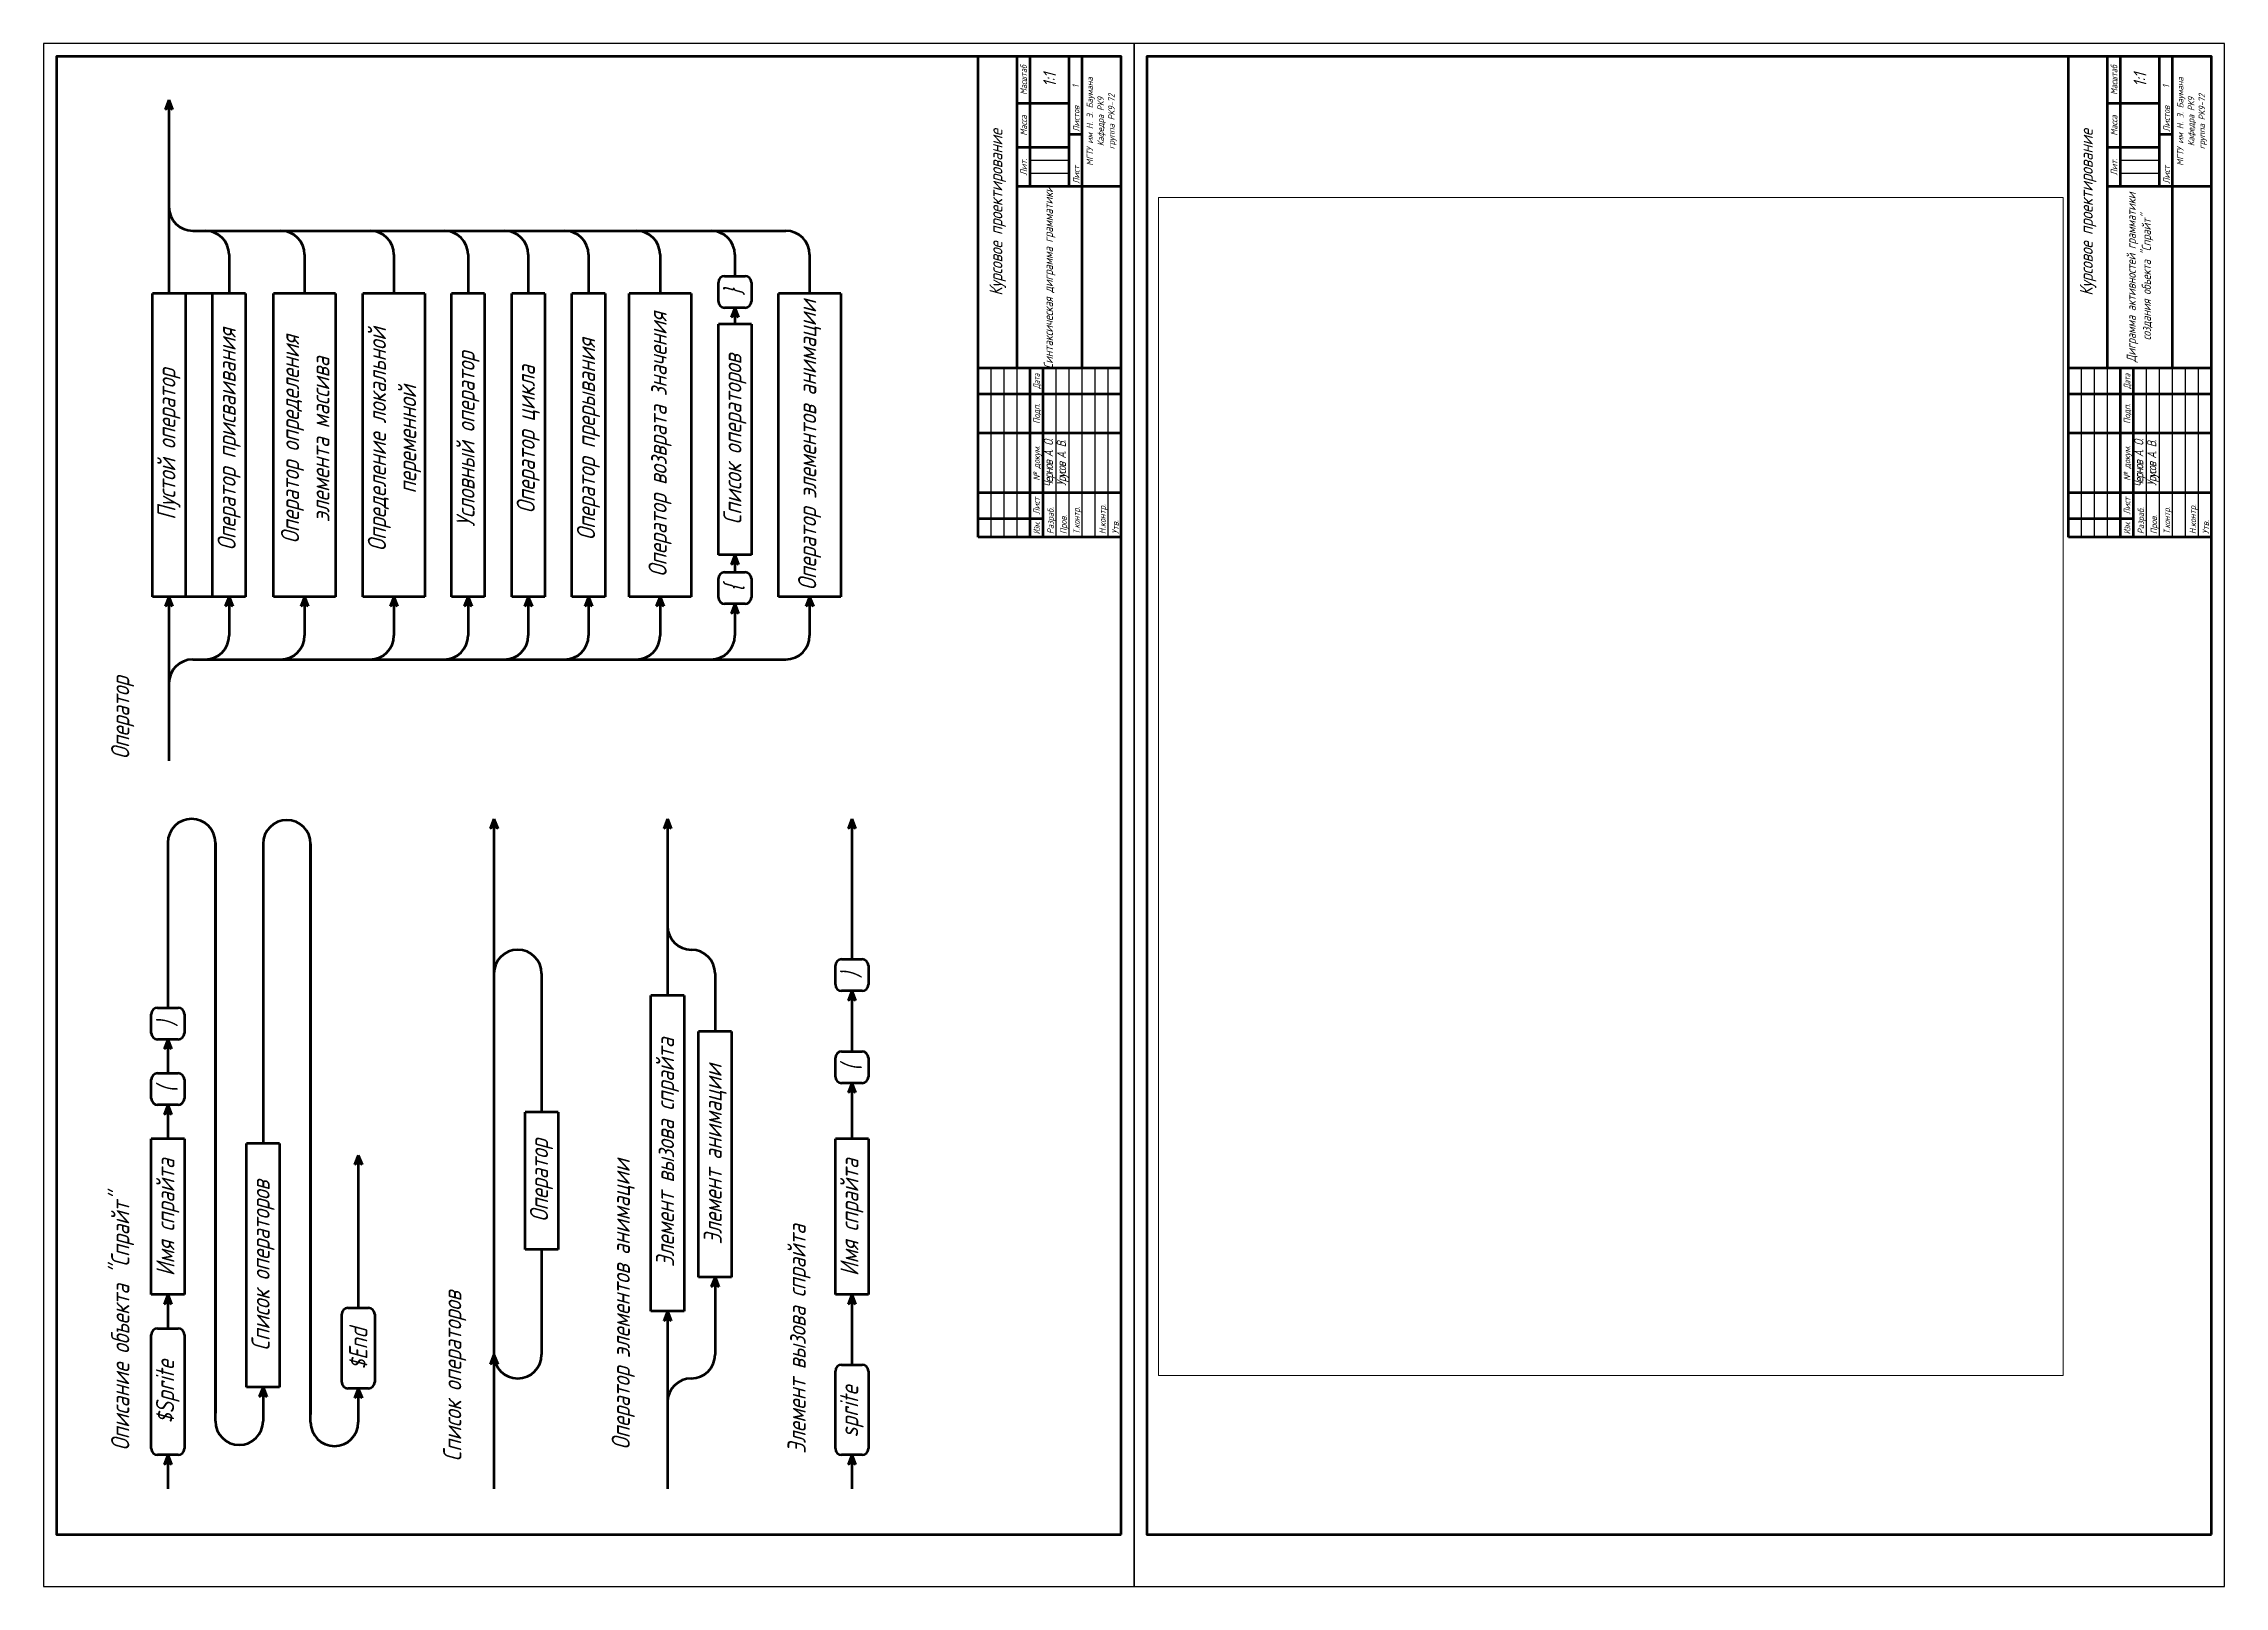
# Model space of a CAD drawing. Header units: millimetres. Extents: x -1205 to 3458, y 452 to 1430.
# Drawn here: x -105 to 735, y 836 to 1430 of the extents above; entities that cross this region are included whole.
import ezdxf
from ezdxf.enums import TextEntityAlignment as Align

# ---------------------------------------------------------------- set-up
doc = ezdxf.new("R2010")
doc.units = ezdxf.units.MM
doc.layers.get('0').update_dxf_attribs({"lineweight": 100})
doc.styles.add('GOST 2.304', font='CS_Gost2304.shx', dxfattribs={"oblique": 15})
picture_1 = doc.add_image_def('image10.png', size_in_pixel=(2760, 2120))

msp = doc.modelspace()

# ---------------------------------------------------------------- texts
at = {"linetype": 'Continuous', "lineweight": 30, "style": 'GOST 2.304', "oblique": 15}
for s, width, p in [('Масштаб', 0.91954, (272.19, 1415.55)), ('Масштаб', 0.91954, (692.19, 1415.55)), ('Дата', 0.8, (277.19, 1299.55)), ('Дата', 0.8, (697.19, 1299.55)), ('Лист', 0.9, (277.19, 1251.55)), ('Лист', 0.9, (697.19, 1251.55)), ('Изм.', 0.75, (277.19, 1243.05)), ('Изм.', 0.75, (697.19, 1243.05))]:
    msp.add_text(s, height=2.5, rotation=90, dxfattribs=dict(at, width=width)).set_placement(p, align=Align.MIDDLE_CENTER)
for s, height, p in [('1:1', 5, (282.19, 1415.55)), ('1:1', 5, (702.19, 1415.55)), ('Масса', 2.5, (272.19, 1398.05)), ('Масса', 2.5, (692.19, 1398.05)), ('Лит.', 2.5, (272.19, 1382.05)), ('Лит.', 2.5, (692.19, 1382.05)), ('Подп.', 2.5, (277.19, 1287.05)), ('Подп.', 2.5, (697.19, 1287.05)), ('№ докум.', 2.5, (277.19, 1268.05)), ('№ докум.', 2.5, (697.19, 1268.05))]:
    msp.add_text(s, height=height, rotation=90, dxfattribs=at).set_placement(p, align=Align.MIDDLE_CENTER)
for s, p in [('Листов', (293.69, 1395.55)), ('Листов', (713.69, 1395.55)), ('Лист', (293.69, 1375.55)), ('Лист', (713.69, 1375.55)), ('Разраб.', (283.77, 1240.71)), ('Пров.', (288.77, 1240.71)), ('Утв.', (308.77, 1240.71)), ('Разраб.', (703.77, 1240.71)), ('Пров.', (708.77, 1240.71)), ('Утв.', (728.77, 1240.71))]:
    msp.add_text(s, height=2.5, rotation=90, dxfattribs=at).set_placement(p)
for s, width, p in [('Т.контр.', 0.9, (293.77, 1240.71)), ('Н.контр.', 0.95, (303.77, 1240.71)), ('Т.контр.', 0.9, (713.77, 1240.71)), ('Н.контр.', 0.95, (723.77, 1240.71))]:
    msp.add_text(s, height=2.5, rotation=90, dxfattribs=dict(at, width=width)).set_placement(p)
at = {"lineweight": 30, "rotation": 90, "style": 'GOST 2.304'}
for s, insert, char_height, width, attachment_point in [('1', (292.19, 1413.03), 2.5, 7.9946, 5), ('МГТУ им Н. Э. Баумана\\PКафедра РК9\\Pгруппа РК9-72', (302.19, 1399.55), 2.5, 50, 5), ('1', (712.19, 1413.03), 2.5, 7.9946, 5), ('МГТУ им Н. Э. Баумана\\PКафедра РК9\\Pгруппа РК9-72', (722.19, 1399.55), 2.5, 50, 5), ('Курсовое проектирование', (262.19, 1364.55), 5, 120, 5), ('Курсовое проектирование', (682.19, 1364.55), 5, 120, 5), ('Синтаксическая диграмма грамматики', (282.19, 1339.55), 3.5, 70, 5), ('Диграмма активностей грамматики создания объекта "Спрайт"', (702.19, 1339.55), 3.5, 70, 5), ('\\}', (160.94, 1333.75), 6.985, 6.8945, 5), ('Оператор элементов анимации', (189.75, 1274.95), 6.9855, 116.7728, 5), ('Оператор присваивания', (-33.86, 1277.17), 6.9855, 113.2807, 5), ('{\\Q15;Определение локальной переменной}', (29.85, 1277.17), 6.9855, 113.2807, 5), ('Оператор возврата значения', (132.14, 1275.19), 6.9855, 117.2431, 5), ('Оператор определения элемента массива', (-4.56, 1277.17), 6.9855, 113.2807, 5), ('Условный {\\Q15;оператор }', (58.16, 1277.17), 6.9855, 113.2807, 5), ('Оператор прерывания', (104.57, 1277.17), 6.9855, 113.2807, 5), ('Список операторов', (160.94, 1277.17), 6.9855, 113.2807, 5), ('Пустой оператор', (-57.06, 1275.26), 6.9855, 117.7952, 5), ('Оператор цикла', (81.36, 1277.17), 6.9855, 113.2807, 5), ('{\\T0.75;Чернов А. О.}', (282.19, 1268.05), 3.5, 23, 5), ('{\\T0.8;Урусов А. В.}', (287.19, 1268.05), 3.5, 23, 5), ('{\\T0.75;Чернов А. О.}', (702.19, 1268.05), 3.5, 23, 5), ('{\\T0.8;Урусов А. В.}', (707.19, 1268.05), 3.5, 23, 5), ('\\{', (160.94, 1219.73), 6.985, 6.8945, 5), ('Оператор', (-74.85, 1154.01), 6.985, 151.0635, 4), (')', (206.02, 1070.71), 6.99, 6.8945, 5), (')', (-57.47, 1052.04), 6.99, 6.8945, 5), ('Элемент вызова спрайта', (135, 1002.6), 6.9855, 117.7952, 5), ('Элемент анимации', (153.34, 1001.89), 6.9855, 95.8883, 5), ('(', (206.02, 1035.18), 6.99, 6.8945, 5), ('(', (-57.47, 1026.83), 6.99, 6.8945, 5), ('Оператор', (86.47, 991.78), 6.985, 52.7976, 5), ('Имя спрайта', (-57.47, 977.59), 6.9855, 59.3661, 5), ('Оператор элементов анимации', (117.95, 944.1), 6.9855, 168.3126, 5), ('Имя спрайта', (206.02, 977.59), 6.9855, 59.3661, 5), ('Список операторов', (-20.79, 959.06), 6.9855, 93.7209, 5), ('Описание объекта "Спрайт"', (-74.85, 937.35), 6.9855, 145.9202, 5), ('Элемент вызова спрайта', (185.68, 930.73), 6.9855, 117.7952, 5), ('Список операторов', (53.04, 916.42), 6.9855, 93.7209, 5), ('$End', (15.89, 927.02), 6.985, 25.7022, 5), ('$Sprite', (-57.47, 910.52), 6.985, 43.8507, 5), ('sprite', (206.02, 902.89), 6.985, 28.585, 5)]:
    msp.add_mtext(s, dxfattribs=dict(at, insert=insert, char_height=char_height, width=width, attachment_point=attachment_point))

# ---------------------------------------------------------------- hatches: boundary and pattern name
for points in [[(-58.52, 1404.2), (-57.06, 1405.15), (-55.61, 1404.2), (-57.06, 1407.86)], [(159.49, 1324.22), (160.94, 1325.16), (162.4, 1324.22), (160.94, 1327.88)], [(159.49, 1229), (160.94, 1229.95), (162.4, 1229), (160.94, 1232.66)], [(-58.52, 1212.91), (-57.06, 1213.85), (-55.61, 1212.91), (-57.06, 1216.57)], [(-35.32, 1212.91), (-33.86, 1213.85), (-32.41, 1212.91), (-33.86, 1216.57)], [(-6.26, 1212.91), (-4.81, 1213.85), (-3.35, 1212.91), (-4.81, 1216.57)], [(28.15, 1212.91), (29.6, 1213.85), (31.06, 1212.91), (29.6, 1216.57)], [(56.71, 1212.91), (58.16, 1213.85), (59.62, 1212.91), (58.16, 1216.57)], [(79.91, 1212.91), (81.36, 1213.85), (82.82, 1212.91), (81.36, 1216.57)], [(103.11, 1212.91), (104.57, 1213.85), (106.02, 1212.91), (104.57, 1216.57)], [(130.68, 1212.91), (132.14, 1213.85), (133.59, 1212.91), (132.14, 1216.57)], [(159.49, 1210.19), (160.94, 1211.14), (162.4, 1210.19), (160.94, 1213.85)], [(188.29, 1212.91), (189.75, 1213.85), (191.2, 1212.91), (189.75, 1216.57)], [(66.68, 1127.39), (68.14, 1128.33), (69.59, 1127.39), (68.14, 1131.04)], [(133.54, 1127.39), (135, 1128.33), (136.45, 1127.39), (135, 1131.04)], [(204.56, 1127.39), (206.02, 1128.33), (207.47, 1127.39), (206.02, 1131.04)], [(204.56, 1061.18), (206.02, 1062.12), (207.47, 1061.18), (206.02, 1064.84)], [(-58.92, 1042.51), (-57.47, 1043.45), (-56.01, 1042.51), (-57.47, 1046.17)], [(204.56, 1025.65), (206.02, 1026.59), (207.47, 1025.65), (206.02, 1029.31)], [(-58.92, 1017.29), (-57.47, 1018.24), (-56.01, 1017.29), (-57.47, 1020.95)], [(14.43, 997.94), (15.89, 998.89), (17.34, 997.94), (15.89, 1001.6)], [(151.88, 950.94), (153.34, 951.88), (154.79, 950.94), (153.34, 954.6)], [(-58.92, 944.24), (-57.47, 945.19), (-56.01, 944.24), (-57.47, 947.9)], [(133.54, 937.82), (135, 938.77), (136.45, 937.82), (135, 941.48)], [(204.56, 944.24), (206.02, 945.19), (207.47, 944.24), (206.02, 947.9)], [(66.68, 921.12), (68.14, 922.06), (69.59, 921.12), (68.14, 924.78)], [(-22.25, 908.54), (-20.79, 909.49), (-19.34, 908.54), (-20.79, 912.2)], [(14.43, 908.09), (15.89, 909.03), (17.34, 908.09), (15.89, 911.75)], [(-58.92, 882.51), (-57.47, 883.46), (-56.01, 882.51), (-57.47, 886.17)], [(204.56, 882.51), (206.02, 883.46), (207.47, 882.51), (206.02, 886.17)]]:
    msp.add_hatch(color=256).paths.add_polyline_path(points)

# ---------------------------------------------------------------- linework, layer by layer
at = {"color": 7, "linetype": 'Continuous', "lineweight": 60}
for p, q in [((254.69, 1239.55), (254.69, 1424.55)), ((309.69, 1424.55), (254.69, 1424.55)), ((269.69, 1304.55), (269.69, 1424.55)), ((274.69, 1374.55), (274.69, 1424.55)), ((289.69, 1374.55), (289.69, 1424.55)), ((294.69, 1304.55), (294.69, 1424.55)), ((309.69, 1239.55), (309.69, 1424.55)), ((674.69, 1239.55), (674.69, 1424.55)), ((729.69, 1424.55), (674.69, 1424.55)), ((689.69, 1304.55), (689.69, 1424.55)), ((694.69, 1374.55), (694.69, 1424.55)), ((709.69, 1374.55), (709.69, 1424.55)), ((714.69, 1304.55), (714.69, 1424.55)), ((729.69, 1239.55), (729.69, 1424.55)), ((289.69, 1406.55), (269.69, 1406.55)), ((709.69, 1406.55), (689.69, 1406.55)), ((294.69, 1394.55), (289.69, 1394.55)), ((714.69, 1394.55), (709.69, 1394.55)), ((289.69, 1389.55), (269.69, 1389.55)), ((709.69, 1389.55), (689.69, 1389.55)), ((309.69, 1374.55), (269.69, 1374.55)), ((729.69, 1374.55), (689.69, 1374.55)), ((309.69, 1304.55), (254.69, 1304.55)), ((274.69, 1239.55), (274.69, 1304.55)), ((279.69, 1239.55), (279.69, 1304.55)), ((729.69, 1304.55), (674.69, 1304.55)), ((694.69, 1239.55), (694.69, 1304.55)), ((699.69, 1239.55), (699.69, 1304.55)), ((309.69, 1294.55), (254.69, 1294.55)), ((729.69, 1294.55), (674.69, 1294.55)), ((309.69, 1279.55), (254.69, 1279.55)), ((729.69, 1279.55), (674.69, 1279.55)), ((309.69, 1256.55), (254.69, 1256.55)), ((729.69, 1256.55), (674.69, 1256.55)), ((279.69, 1246.55), (254.69, 1246.55)), ((699.69, 1246.55), (674.69, 1246.55)), ((309.69, 1239.55), (254.69, 1239.55)), ((729.69, 1239.55), (674.69, 1239.55))]:
    msp.add_line(p, q, dxfattribs=at)
for p, q in [((-57.06, 1407.86), (-58.52, 1404.2)), ((-58.52, 1404.2), (-57.06, 1405.15)), ((-57.06, 1407.86), (-55.61, 1404.2)), ((-57.06, 1405.15), (-57.06, 1360.61)), ((-57.06, 1405.15), (-55.61, 1404.2)), ((-57.06, 1360.61), (-57.06, 1333.34)), ((-47.89, 1357.48), (180.58, 1357.48)), ((-33.86, 1348.31), (-33.86, 1333.34)), ((-4.81, 1348.31), (-4.81, 1333.34)), ((29.6, 1348.31), (29.6, 1333.34)), ((58.16, 1348.31), (58.16, 1333.34)), ((81.36, 1348.31), (81.36, 1333.34)), ((104.57, 1348.31), (104.57, 1333.34)), ((132.14, 1348.31), (132.14, 1333.34)), ((160.94, 1348.31), (160.94, 1340.06)), ((189.75, 1348.31), (189.75, 1333.34)), ((154.58, 1330.3), (154.58, 1337.63)), ((157.01, 1340.06), (164.88, 1340.06)), ((167.3, 1337.63), (167.3, 1330.3)), ((-63.42, 1216.57), (-63.42, 1333.34)), ((-50.7, 1333.34), (-63.42, 1333.34)), ((-40.22, 1333.34), (-54.14, 1333.34)), ((-50.7, 1333.34), (-50.7, 1216.57)), ((-40.22, 1216.57), (-40.22, 1333.34)), ((-27.5, 1333.34), (-40.22, 1333.34)), ((-27.5, 1333.34), (-27.5, 1216.57)), ((-16.77, 1216.57), (-16.77, 1333.34)), ((7.16, 1333.34), (-16.77, 1333.34)), ((7.16, 1333.34), (7.16, 1216.57)), ((17.64, 1216.57), (17.64, 1333.34)), ((41.57, 1333.34), (17.64, 1333.34)), ((41.57, 1333.34), (41.57, 1216.57)), ((51.8, 1216.57), (51.8, 1333.34)), ((64.52, 1333.34), (51.8, 1333.34)), ((64.52, 1333.34), (64.52, 1216.57)), ((75, 1216.57), (75, 1333.34)), ((87.73, 1333.34), (75, 1333.34)), ((87.73, 1333.34), (87.73, 1216.57)), ((98.21, 1216.57), (98.21, 1333.34)), ((110.93, 1333.34), (98.21, 1333.34)), ((110.93, 1333.34), (110.93, 1216.57)), ((120.17, 1216.57), (120.17, 1333.34)), ((144.1, 1333.34), (120.17, 1333.34)), ((144.1, 1333.34), (144.1, 1216.57)), ((164.88, 1327.88), (157.01, 1327.88)), ((160.94, 1327.88), (159.49, 1324.22)), ((160.94, 1327.88), (162.4, 1324.22)), ((177.78, 1216.57), (177.78, 1333.34)), ((201.71, 1333.34), (177.78, 1333.34)), ((196.11, 1333.34), (183.39, 1333.34)), ((201.71, 1333.34), (201.71, 1216.57)), ((154.58, 1232.66), (154.58, 1321.59)), ((167.3, 1321.59), (154.58, 1321.59)), ((159.49, 1324.22), (160.94, 1325.16)), ((160.94, 1325.16), (160.94, 1321.59)), ((160.94, 1325.16), (162.4, 1324.22)), ((167.3, 1321.59), (167.3, 1232.66)), ((167.3, 1232.66), (154.58, 1232.66)), ((160.94, 1232.66), (159.49, 1229)), ((159.49, 1229), (160.94, 1229.95)), ((160.94, 1232.66), (162.4, 1229)), ((160.94, 1229.95), (160.94, 1226.03)), ((160.94, 1229.95), (162.4, 1229)), ((154.58, 1216.28), (154.58, 1223.61)), ((157.01, 1226.03), (164.88, 1226.03)), ((167.3, 1223.61), (167.3, 1216.28)), ((-50.7, 1216.57), (-63.42, 1216.57)), ((-57.06, 1216.57), (-58.52, 1212.91)), ((-58.52, 1212.91), (-57.06, 1213.85)), ((-57.06, 1216.57), (-55.61, 1212.91)), ((-57.06, 1213.85), (-57.06, 1153.44)), ((-57.06, 1213.85), (-55.61, 1212.91)), ((-40.22, 1216.57), (-54.26, 1216.57)), ((-27.5, 1216.57), (-40.22, 1216.57)), ((-33.86, 1216.57), (-35.32, 1212.91)), ((-35.32, 1212.91), (-33.86, 1213.85)), ((-33.86, 1216.57), (-32.41, 1212.91)), ((-33.86, 1213.85), (-33.86, 1201.6)), ((-33.86, 1213.85), (-32.41, 1212.91)), ((7.16, 1216.57), (-16.77, 1216.57)), ((-4.81, 1216.57), (-6.26, 1212.91)), ((-6.26, 1212.91), (-4.81, 1213.85)), ((-4.81, 1216.57), (-3.35, 1212.91)), ((-4.81, 1213.85), (-4.81, 1201.6)), ((-4.81, 1213.85), (-3.35, 1212.91)), ((41.57, 1216.57), (17.64, 1216.57)), ((29.6, 1216.57), (28.15, 1212.91)), ((28.15, 1212.91), (29.6, 1213.85)), ((29.6, 1216.57), (31.06, 1212.91)), ((29.6, 1213.85), (29.6, 1201.6)), ((29.6, 1213.85), (31.06, 1212.91)), ((64.52, 1216.57), (51.8, 1216.57)), ((58.16, 1216.57), (56.71, 1212.91)), ((56.71, 1212.91), (58.16, 1213.85)), ((58.16, 1216.57), (59.62, 1212.91)), ((58.16, 1215.39), (58.16, 1201.6)), ((58.16, 1213.85), (59.62, 1212.91)), ((87.73, 1216.57), (75, 1216.57)), ((81.36, 1216.57), (79.91, 1212.91)), ((79.91, 1212.91), (81.36, 1213.85)), ((81.36, 1216.57), (82.82, 1212.91)), ((81.36, 1215.39), (81.36, 1201.6)), ((81.36, 1213.85), (82.82, 1212.91)), ((110.93, 1216.57), (98.21, 1216.57)), ((104.57, 1216.57), (103.11, 1212.91)), ((103.11, 1212.91), (104.57, 1213.85)), ((104.57, 1216.57), (106.02, 1212.91)), ((104.57, 1215.39), (104.57, 1201.6)), ((104.57, 1213.85), (106.02, 1212.91)), ((144.1, 1216.57), (120.17, 1216.57)), ((138.5, 1216.57), (125.77, 1216.57)), ((132.14, 1216.57), (130.68, 1212.91)), ((130.68, 1212.91), (132.14, 1213.85)), ((132.14, 1216.57), (133.59, 1212.91)), ((132.14, 1215.39), (132.14, 1201.6)), ((132.14, 1213.85), (133.59, 1212.91)), ((164.88, 1213.85), (157.01, 1213.85)), ((160.94, 1213.85), (159.49, 1210.19)), ((159.49, 1210.19), (160.94, 1211.14)), ((160.94, 1213.85), (162.4, 1210.19)), ((160.94, 1211.14), (160.94, 1201.6)), ((160.94, 1211.14), (162.4, 1210.19)), ((201.71, 1216.57), (177.78, 1216.57)), ((189.75, 1216.57), (188.29, 1212.91)), ((188.29, 1212.91), (189.75, 1213.85)), ((189.75, 1216.57), (191.2, 1212.91)), ((189.75, 1213.85), (189.75, 1201.6)), ((189.75, 1213.85), (191.2, 1212.91)), ((-47.89, 1192.43), (180.58, 1192.43)), ((68.14, 1131.04), (66.68, 1127.39)), ((66.68, 1127.39), (68.14, 1128.33)), ((68.14, 1131.04), (69.59, 1127.39)), ((68.14, 1128.33), (68.14, 1081.55)), ((68.14, 1128.33), (69.59, 1127.39)), ((135, 1131.04), (133.54, 1127.39)), ((133.54, 1127.39), (135, 1128.33)), ((135, 1131.04), (136.45, 1127.39)), ((135, 1128.33), (135, 1083.79)), ((135, 1128.33), (136.45, 1127.39)), ((206.02, 1131.04), (204.56, 1127.39)), ((204.56, 1127.39), (206.02, 1128.33)), ((206.02, 1131.04), (206.02, 1077.02)), ((206.02, 1131.04), (207.47, 1127.39)), ((206.02, 1128.33), (207.47, 1127.39)), ((-57.47, 1121.87), (-57.47, 1058.35)), ((-39.13, 899.17), (-39.13, 1121.87)), ((-39.13, 1121.87), (-39.13, 902.21)), ((-20.79, 1121.42), (-20.79, 1006.12)), ((-2.45, 898.71), (-2.45, 1121.42)), ((-2.45, 1121.42), (-2.45, 901.75)), ((68.14, 1083.79), (68.14, 873.14)), ((135, 1083.79), (135, 1063.1)), ((202.08, 1077.02), (209.95, 1077.02)), ((86.47, 1071.49), (86.47, 1018.17)), ((153.34, 1071.49), (153.34, 1049.18)), ((199.65, 1067.26), (199.65, 1074.59)), ((212.38, 1074.59), (212.38, 1067.26)), ((128.64, 941.48), (128.64, 1063.1)), ((141.36, 1063.1), (128.64, 1063.1)), ((141.36, 1063.1), (141.36, 941.48)), ((209.95, 1064.84), (202.08, 1064.84)), ((206.02, 1064.84), (204.56, 1061.18)), ((204.56, 1061.18), (206.02, 1062.12)), ((206.02, 1064.84), (207.47, 1061.18)), ((206.02, 1062.12), (206.02, 1041.49)), ((206.02, 1062.12), (207.47, 1061.18)), ((-63.83, 1048.59), (-63.83, 1055.92)), ((-61.41, 1058.35), (-53.53, 1058.35)), ((-51.11, 1055.92), (-51.11, 1048.59)), ((-53.53, 1046.17), (-61.41, 1046.17)), ((-57.47, 1046.17), (-58.92, 1042.51)), ((-58.92, 1042.51), (-57.47, 1043.45)), ((-57.47, 1046.17), (-56.01, 1042.51)), ((-57.47, 1043.45), (-57.47, 1033.13)), ((-57.47, 1043.45), (-56.01, 1042.51)), ((146.97, 954.6), (146.97, 1049.18)), ((159.7, 1049.18), (146.97, 1049.18)), ((159.7, 1049.18), (159.7, 954.6)), ((199.65, 1031.73), (199.65, 1039.06)), ((202.08, 1041.49), (209.95, 1041.49)), ((212.38, 1039.06), (212.38, 1031.73)), ((-63.83, 1023.38), (-63.83, 1030.71)), ((-61.41, 1033.13), (-53.53, 1033.13)), ((-51.11, 1030.71), (-51.11, 1023.38)), ((209.95, 1029.31), (202.08, 1029.31)), ((206.02, 1029.31), (204.56, 1025.65)), ((204.56, 1025.65), (206.02, 1026.59)), ((206.02, 1029.31), (207.47, 1025.65)), ((206.02, 1026.59), (206.02, 1007.92)), ((206.02, 1026.59), (207.47, 1025.65)), ((-53.53, 1020.95), (-61.41, 1020.95)), ((-57.47, 1020.95), (-58.92, 1017.29)), ((-58.92, 1017.29), (-57.47, 1018.24)), ((-57.47, 1020.95), (-56.01, 1017.29)), ((-57.47, 1018.24), (-57.47, 1007.92)), ((-57.47, 1018.24), (-56.01, 1017.29)), ((80.11, 965.29), (80.11, 1018.17)), ((92.84, 1018.17), (80.11, 1018.17)), ((92.84, 1018.17), (92.84, 965.29)), ((-63.83, 947.9), (-63.83, 1007.92)), ((-51.11, 1007.92), (-63.83, 1007.92)), ((-51.11, 1007.92), (-51.11, 947.9)), ((-27.15, 912.2), (-27.15, 1006.12)), ((-14.43, 1006.12), (-27.15, 1006.12)), ((-14.43, 1006.12), (-14.43, 912.2)), ((15.89, 1001.6), (14.43, 997.94)), ((15.89, 1001.6), (17.34, 997.94)), ((199.65, 947.9), (199.65, 1007.92)), ((212.38, 1007.92), (199.65, 1007.92)), ((212.38, 1007.92), (212.38, 947.9)), ((14.43, 997.94), (15.89, 998.89)), ((15.89, 998.89), (15.89, 942.79)), ((15.89, 998.89), (17.34, 997.94)), ((92.84, 965.29), (80.11, 965.29)), ((86.47, 965.29), (86.47, 924.78)), ((159.7, 954.6), (146.97, 954.6)), ((153.34, 954.6), (151.88, 950.94)), ((151.88, 950.94), (153.34, 951.88)), ((153.34, 954.6), (154.79, 950.94)), ((153.34, 951.88), (153.34, 924.78)), ((153.34, 951.88), (154.79, 950.94)), ((-51.11, 947.9), (-63.83, 947.9)), ((-57.47, 947.9), (-58.92, 944.24)), ((-58.92, 944.24), (-57.47, 945.19)), ((-57.47, 947.9), (-56.01, 944.24)), ((-57.47, 945.19), (-57.47, 934.87)), ((-57.47, 945.19), (-56.01, 944.24)), ((11.95, 942.79), (19.82, 942.79)), ((141.36, 941.48), (128.64, 941.48)), ((135, 941.48), (133.54, 937.82)), ((135, 941.48), (135, 873.14)), ((135, 941.48), (136.45, 937.82)), ((212.38, 947.9), (199.65, 947.9)), ((206.02, 947.9), (204.56, 944.24)), ((204.56, 944.24), (206.02, 945.19)), ((206.02, 947.9), (207.47, 944.24)), ((206.02, 945.19), (206.02, 920.87)), ((206.02, 945.19), (207.47, 944.24)), ((-63.83, 888.59), (-63.83, 932.45)), ((-61.41, 934.87), (-53.53, 934.87)), ((-51.11, 932.45), (-51.11, 888.59)), ((9.52, 914.17), (9.52, 940.36)), ((22.25, 940.36), (22.25, 914.17)), ((133.54, 937.82), (135, 938.77)), ((135, 938.77), (136.45, 937.82)), ((68.14, 924.78), (66.68, 921.12)), ((68.14, 924.78), (69.59, 921.12)), ((66.68, 921.12), (68.14, 922.06)), ((68.14, 922.06), (69.59, 921.12)), ((199.65, 888.59), (199.65, 918.44)), ((202.08, 920.87), (209.95, 920.87)), ((212.38, 918.44), (212.38, 888.59)), ((-14.43, 912.2), (-27.15, 912.2)), ((-20.79, 912.2), (-22.25, 908.54)), ((-22.25, 908.54), (-20.79, 909.49)), ((-20.79, 912.2), (-19.34, 908.54)), ((-20.79, 909.49), (-20.79, 899.17)), ((-20.79, 909.49), (-19.34, 908.54)), ((19.82, 911.75), (11.95, 911.75)), ((15.89, 911.75), (14.43, 908.09)), ((14.43, 908.09), (15.89, 909.03)), ((15.89, 911.75), (17.34, 908.09)), ((15.89, 909.03), (17.34, 908.09)), ((15.89, 909.03), (15.89, 898.71)), ((-53.53, 886.17), (-61.41, 886.17)), ((-57.47, 886.17), (-58.92, 882.51)), ((-58.92, 882.51), (-57.47, 883.46)), ((-57.47, 886.17), (-56.01, 882.51)), ((-57.47, 883.46), (-57.47, 873.14)), ((-57.47, 883.46), (-56.01, 882.51)), ((209.95, 886.17), (202.08, 886.17)), ((206.02, 886.17), (204.56, 882.51)), ((204.56, 882.51), (206.02, 883.46)), ((206.02, 886.17), (207.47, 882.51)), ((206.02, 883.46), (206.02, 873.14)), ((206.02, 883.46), (207.47, 882.51))]:
    msp.add_line(p, q)
at = {"linetype": 'Continuous', "lineweight": 25}
for p, q in [((289.69, 1384.55), (274.69, 1384.55)), ((289.69, 1379.55), (274.69, 1379.55)), ((709.69, 1384.55), (694.69, 1384.55)), ((709.69, 1379.55), (694.69, 1379.55))]:
    msp.add_line(p, q, dxfattribs=at)
at = {"color": 1, "linetype": 'Continuous', "lineweight": 25}
for p, q in [((259.69, 1239.55), (259.69, 1304.55)), ((264.69, 1239.55), (264.69, 1304.55)), ((269.69, 1239.55), (269.69, 1304.55)), ((284.69, 1239.55), (284.69, 1304.55)), ((289.69, 1239.55), (289.69, 1304.55)), ((294.69, 1239.55), (294.69, 1304.55)), ((299.69, 1239.55), (299.69, 1304.55)), ((304.69, 1239.55), (304.69, 1304.55)), ((679.69, 1239.55), (679.69, 1304.55)), ((684.69, 1239.55), (684.69, 1304.55)), ((689.69, 1239.55), (689.69, 1304.55)), ((704.69, 1239.55), (704.69, 1304.55)), ((709.69, 1239.55), (709.69, 1304.55)), ((714.69, 1239.55), (714.69, 1304.55)), ((719.69, 1239.55), (719.69, 1304.55)), ((724.69, 1239.55), (724.69, 1304.55))]:
    msp.add_line(p, q, dxfattribs=at)
for points in [[(314.69, 835.55), (314.69, 1429.55), (-105.31, 1429.55), (-105.31, 835.55), (314.69, 835.55)], [(734.69, 835.55), (734.69, 1429.55), (314.69, 1429.55), (314.69, 835.55), (734.69, 835.55)]]:
    msp.add_lwpolyline(points, dxfattribs=at)
at = {"color": 7, "linetype": 'Continuous', "lineweight": 60}
for points in [[(309.69, 855.55), (309.69, 1424.55), (-100.31, 1424.55), (-100.31, 855.55), (309.69, 855.55)], [(729.69, 855.55), (729.69, 1424.55), (319.69, 1424.55), (319.69, 855.55), (729.69, 855.55)]]:
    msp.add_lwpolyline(points, dxfattribs=at)
for centre, radius, start, end in [((-47.89, 1366.65), 9.17, 180, 270), ((-43.03, 1348.31), 9.17, 0, 90), ((-13.97, 1348.31), 9.17, 0, 90), ((20.44, 1348.31), 9.17, 0, 90), ((48.99, 1348.31), 9.17, 0, 90), ((72.2, 1348.31), 9.17, 0, 90), ((95.4, 1348.31), 9.17, 0, 90), ((122.97, 1348.31), 9.17, 0, 90), ((151.77, 1348.31), 9.17, 0, 90), ((180.58, 1348.31), 9.17, 0, 90), ((157.01, 1337.63), 2.43, 90, 180), ((164.88, 1337.63), 2.43, 0, 90), ((157.01, 1330.3), 2.43, 180, 270), ((164.88, 1330.3), 2.43, 270, 0), ((157.01, 1223.61), 2.43, 90, 180), ((164.88, 1223.61), 2.43, 0, 90), ((157.01, 1216.28), 2.43, 180, 270), ((164.88, 1216.28), 2.43, 270, 0), ((-43.03, 1201.6), 9.17, 270, 0), ((-13.97, 1201.6), 9.17, 270, 0), ((20.44, 1201.6), 9.17, 270, 0), ((48.99, 1201.6), 9.17, 270, 0), ((72.2, 1201.6), 9.17, 270, 0), ((95.4, 1201.6), 9.17, 270, 0), ((122.97, 1201.6), 9.17, 270, 0), ((151.77, 1201.6), 9.17, 270, 0), ((180.58, 1201.6), 9.17, 270, 0), ((-47.89, 1183.26), 9.17, 90, 180), ((-48.3, 1121.87), 9.17, 0, 180), ((-11.62, 1121.42), 9.17, 0, 180), ((144.17, 1089.83), 9.17, 180, 270), ((77.31, 1071.49), 9.17, 0, 180), ((144.17, 1071.49), 9.17, 0, 90), ((202.08, 1074.59), 2.43, 90, 180), ((209.95, 1074.59), 2.43, 0, 90), ((202.08, 1067.26), 2.43, 180, 270), ((209.95, 1067.26), 2.43, 270, 0), ((-61.41, 1055.92), 2.43, 90, 180), ((-53.53, 1055.92), 2.43, 0, 90), ((-61.41, 1048.59), 2.43, 180, 270), ((-53.53, 1048.59), 2.43, 270, 0), ((202.08, 1039.06), 2.43, 90, 180), ((209.95, 1039.06), 2.43, 0, 90), ((-61.41, 1030.71), 2.43, 90, 180), ((-53.53, 1030.71), 2.43, 0, 90), ((202.08, 1031.73), 2.43, 180, 270), ((209.95, 1031.73), 2.43, 270, 0), ((-61.41, 1023.38), 2.43, 180, 270), ((-53.53, 1023.38), 2.43, 270, 0), ((11.95, 940.36), 2.43, 90, 180), ((19.82, 940.36), 2.43, 0, 90), ((-61.41, 932.45), 2.43, 90, 180), ((-53.53, 932.45), 2.43, 0, 90), ((77.31, 924.78), 9.17, 180, 0), ((144.17, 924.78), 9.17, 270, 0), ((144.17, 906.44), 9.17, 90, 180), ((202.08, 918.44), 2.43, 90, 180), ((209.95, 918.44), 2.43, 0, 90), ((11.95, 914.17), 2.43, 180, 270), ((19.82, 914.17), 2.43, 270, 0), ((-29.96, 899.17), 9.17, 180, 0), ((6.72, 898.71), 9.17, 180, 0), ((-61.41, 888.59), 2.43, 180, 270), ((-53.53, 888.59), 2.43, 270, 0), ((202.08, 888.59), 2.43, 180, 270), ((209.95, 888.59), 2.43, 270, 0)]:
    msp.add_arc(centre, radius, start, end)

msp.set_redraw_order([(e.dxf.handle, doc.entitydb.next_handle()) for e in msp.query("TEXT MTEXT ATTDEF DIMENSION ARC_DIMENSION")])  # texts and dimensions are drawn at this point

# ---------------------------------------------------------------- pictures from other files: only their frames are drawn
at = {"lineweight": 0}
image = msp.add_image(picture_1, insert=(672.59, 916.68), size_in_units=(453.69, 348.49), rotation=90, dxfattribs=at)
image.dxf.flags = 7

doc.saveas('drawing.dxf')
